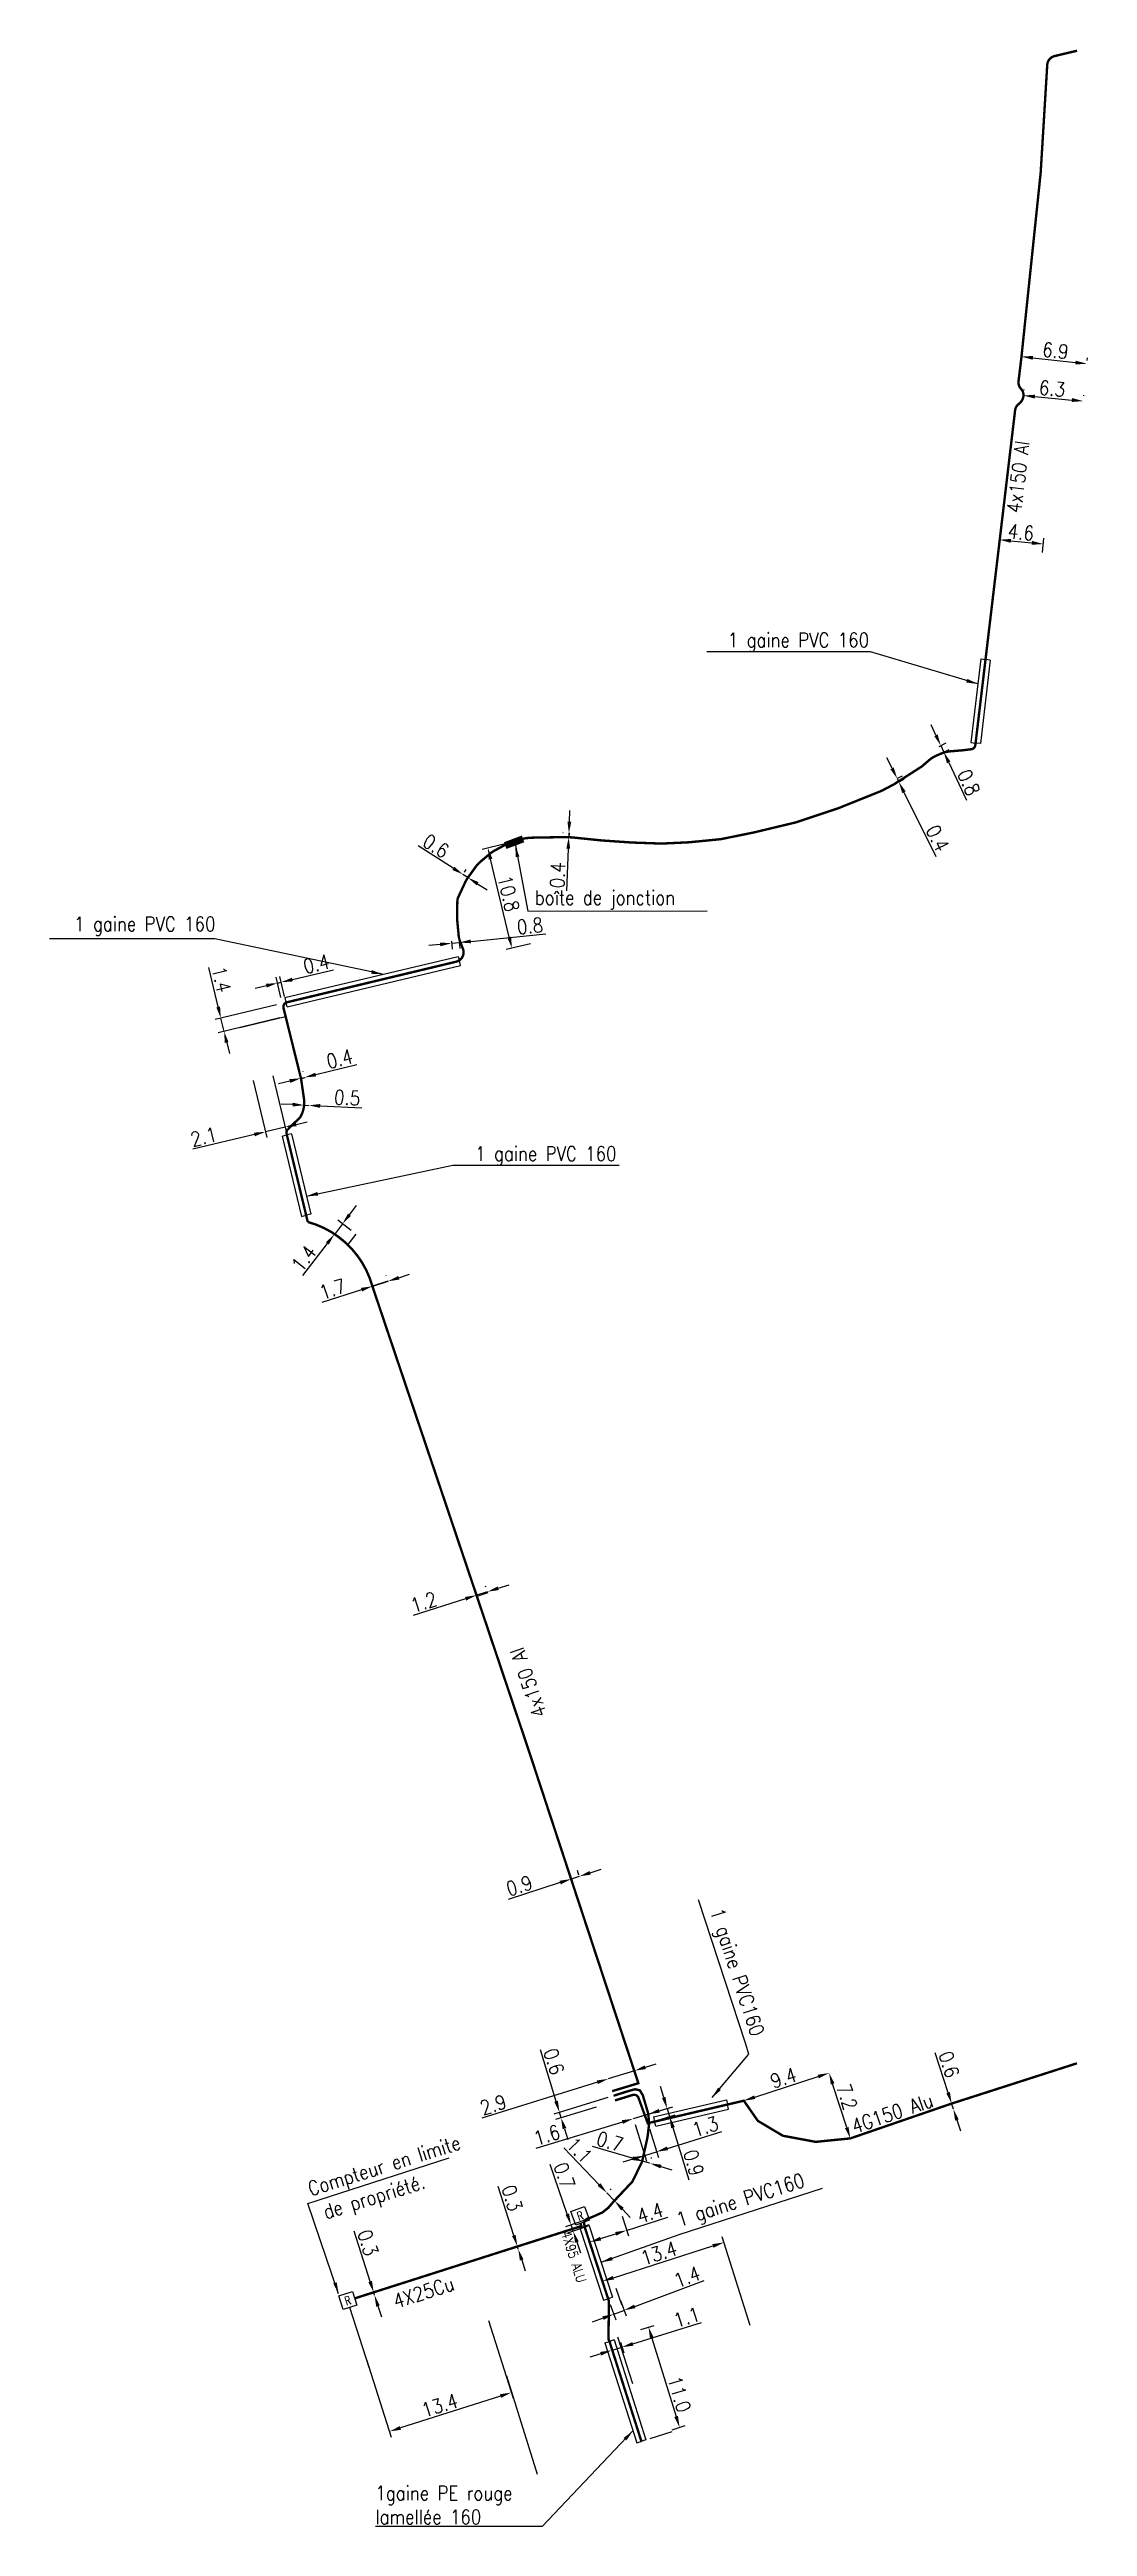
# Model space of a CAD drawing. Header units: millimetres. Extents: x 132000 to 133001, y 131224 to 132001.
# Drawn here: x 132892.3 to 133001.1, y 131329.2 to 131588.6 of the extents above; entities that cross this region are included whole.
import ezdxf
from ezdxf.enums import TextEntityAlignment as Align

# ---------------------------------------------------------------- set-up
doc = ezdxf.new("R2010")
doc.units = ezdxf.units.MM
doc.header["$PDMODE"] = 34
doc.linetypes.add('B_ST_AL', pattern=[2000, 1000, 1000])
doc.linetypes.add('B_ST_CU', pattern=[2000, 1000, 1000])
doc.layers.get('0').update_dxf_attribs({"linetype": 'CONTINUOUS'})
doc.layers.get('DEFPOINTS').update_dxf_attribs({"linetype": 'CONTINUOUS'})
for name, color, linetype in [('B_110', 1, 'CONTINUOUS'), ('B_200', 7, 'CONTINUOUS'), ('B_300', 7, 'CONTINUOUS'), ('B_400', 7, 'CONTINUOUS')]:
    doc.layers.add(name, color=color, linetype=linetype)
doc.styles.add('M_ROMANS', font='ROMANS.shx', dxfattribs={"width": 0.75})
doc.styles.get("Standard").update_dxf_attribs({"font": 'romans.shx', "width": 0.85})
doc.dimstyles.get("Standard").update_dxf_attribs({"dimtxt": 1.5, "dimasz": 1.2, "dimexe": 0.625, "dimexo": 0.625, "dimgap": 0.25, "dimtad": 1, "dimdec": 1, "dimzin": 0, "dimdsep": 46, "dimtxsty": 'Standard', "dimcen": -0.5, "dimadec": 0, "dimazin": 0, "dimtfac": 1, "dimtdec": 1, "dimtmove": 0, "dimatfit": 3, "dimfxl": 1, "dimtolj": 1, "dimtzin": 0, "dimarcsym": 0})

msp = doc.modelspace()

# ---------------------------------------------------------------- texts
at = {"layer": 'B_110', "linetype": 'Continuous', "width": 0.85}
msp.add_text('4G150 Alu', height=1.5, rotation=18.9682, dxfattribs=at).set_placement((132976.69, 131370.33))
at = {"layer": 'B_110', "width": 0.85}
for s, rotation, p in [('Compteur en limite', 17.3712, (132919.69, 131363.79)), ('de propriété.', 17.3712, (132921.28, 131361.36)), ('4X25Cu', 17.6862, (132928.62, 131352))]:
    msp.add_text(s, height=1.5, rotation=rotation, dxfattribs=at).set_placement(p)
at = {"layer": 'B_110', "char_height": 1.5, "attachment_point": 1}
for insert, width, rotation in [((132992.64, 131540.2), 9.1545, 83.2543), ((132943.04, 131413.76), 10.7657, 109.1397)]:
    msp.add_mtext('4x150 Al', dxfattribs=dict(at, insert=insert, width=width, rotation=rotation))
at = {"layer": 'B_110', "linetype": 'B_ST_AL', "insert": (132946.72, 131360.79), "char_height": 1, "width": 7.043, "attachment_point": 1, "rotation": 287.6817}
msp.add_mtext(' 4X95 ALU', dxfattribs=at)
at = {"layer": 'B_300', "insert": (132943.18, 131500.55), "char_height": 1.5, "attachment_point": 1}
msp.add_mtext('\\A1;boîte de jonction', dxfattribs=at)
at = {"layer": 'B_400', "char_height": 1.5, "attachment_point": 9}
for insert in [(132978.21, 131525.53), (132909.71, 131495.8), (132951.74, 131471.73)]:
    msp.add_mtext('1 gaine PVC 160', dxfattribs=dict(at, insert=insert))
at = {"layer": 'B_400', "linetype": 'Continuous', "insert": (132967.28, 131380.87), "char_height": 1.5, "width": 20.4024, "attachment_point": 3, "rotation": 288.121}
msp.add_mtext('\\A1;1 gaine PVC160', dxfattribs=at)
at = {"layer": 'B_400', "linetype": 'Continuous', "insert": (132958.47, 131360.08), "char_height": 1.5, "attachment_point": 7, "rotation": 17.8201}
msp.add_mtext('1 gaine PVC160', dxfattribs=at)
at = {"layer": 'B_400', "linetype": 'Continuous', "insert": (132926.47, 131331.43), "char_height": 1.5, "attachment_point": 4}
msp.add_mtext('1gaine PE rouge\\Plamellée 160', dxfattribs=at)

# ---------------------------------------------------------------- blocks, each defined once
blk = doc.blocks.new('*D2')
at = {"layer": 'B_110', "color": 0, "linetype": 'Continuous', "lineweight": -2}
for p, q in [((132952.35, 131371.54), (132943.3, 131368.79)), ((132955.08, 131372.37), (132953.5, 131371.89)), ((132956.23, 131372.72), (132957.37, 131373.07))]:
    blk.add_line(p, q, dxfattribs=at)
at = {"layer": 'B_110', "color": 0, "linetype": 'Continuous'}
for points in [[(132952.3, 131371.74), (132952.41, 131371.35), (132953.5, 131371.89)], [(132956.17, 131372.91), (132956.28, 131372.53), (132955.08, 131372.37)]]:
    blk.add_solid(points, dxfattribs=at)
at = {"layer": 'DEFPOINTS', "color": 0, "linetype": 'Continuous'}
for p in [(132953.5, 131371.89), (132955.08, 131372.37), (132955.08, 131372.37)]:
    blk.add_point(p, dxfattribs=at)
at = {"layer": 'B_110', "color": 0, "linetype": 'Continuous', "insert": (132944.44, 131370.18), "char_height": 1.5, "attachment_point": 5, "rotation": 16.9257}
blk.add_mtext('\\A1;1.6', dxfattribs=at)
blk = doc.blocks.new('*D3')
at = {"layer": 'B_110', "color": 0, "linetype": 'Continuous', "lineweight": -2}
for p, q in [((132949.9, 131365), (132946.23, 131368.86)), ((132951.52, 131363.3), (132950.73, 131364.13)), ((132951.07, 131364.46), (132951.18, 131364.56)), ((132951.86, 131363.62), (132951.98, 131363.73)), ((132952.35, 131362.43), (132953.18, 131361.56))]:
    blk.add_line(p, q, dxfattribs=at)
at = {"layer": 'B_110', "color": 0, "linetype": 'Continuous'}
for points in [[(132950.05, 131365.14), (132949.76, 131364.86), (132950.73, 131364.13)], [(132952.5, 131362.57), (132952.21, 131362.29), (132951.52, 131363.3)]]:
    blk.add_solid(points, dxfattribs=at)
at = {"layer": 'DEFPOINTS', "color": 0, "linetype": 'Continuous'}
for p in [(132950.62, 131364.03), (132951.41, 131363.19), (132951.52, 131363.3)]:
    blk.add_point(p, dxfattribs=at)
at = {"layer": 'B_110', "color": 0, "linetype": 'Continuous', "insert": (132947.86, 131368.6), "char_height": 1.5, "attachment_point": 5, "rotation": 313.5992}
blk.add_mtext('\\A1;1.1', dxfattribs=at)
blk = doc.blocks.new('*D4')
at = {"layer": 'B_110', "color": 0, "linetype": 'Continuous', "lineweight": -2}
for p, q in [((132953.42, 131367.76), (132949.22, 131368.99)), ((132955.24, 131367.22), (132954.57, 131367.42)), ((132954.72, 131367.93), (132954.75, 131368.02)), ((132955.39, 131367.74), (132955.42, 131367.82)), ((132956.39, 131366.88), (132957.54, 131366.55))]:
    blk.add_line(p, q, dxfattribs=at)
at = {"layer": 'B_110', "color": 0, "linetype": 'Continuous'}
for points in [[(132953.47, 131367.95), (132953.36, 131367.57), (132954.57, 131367.42)], [(132956.45, 131367.08), (132956.34, 131366.69), (132955.24, 131367.22)]]:
    blk.add_solid(points, dxfattribs=at)
at = {"layer": 'DEFPOINTS', "color": 0, "linetype": 'Continuous'}
for p in [(132954.54, 131367.33), (132954.57, 131367.42), (132955.22, 131367.14)]:
    blk.add_point(p, dxfattribs=at)
at = {"layer": 'B_110', "color": 0, "linetype": 'Continuous', "insert": (132951.03, 131369.5), "char_height": 1.5, "attachment_point": 5, "rotation": 343.6235}
blk.add_mtext('\\A1;0.7', dxfattribs=at)
blk = doc.blocks.new('*D5')
at = {"layer": 'B_110', "color": 0, "linetype": 'Continuous', "lineweight": -2}
for p, q in [((132946.58, 131361.91), (132944.79, 131367.11)), ((132948.53, 131361.31), (132946.38, 131360.57)), ((132948.75, 131360.64), (132946.61, 131359.91)), ((132947.2, 131360.11), (132946.97, 131360.77)), ((132947.59, 131358.98), (132947.98, 131357.84))]:
    blk.add_line(p, q, dxfattribs=at)
at = {"layer": 'B_110', "color": 0, "linetype": 'Continuous'}
for points in [[(132946.77, 131361.97), (132946.39, 131361.84), (132946.97, 131360.77)], [(132947.78, 131359.04), (132947.4, 131358.91), (132947.2, 131360.11)]]:
    blk.add_solid(points, dxfattribs=at)
at = {"layer": 'DEFPOINTS', "color": 0, "linetype": 'Continuous'}
for p in [(132946.97, 131360.77), (132949.12, 131361.51), (132949.35, 131360.85)]:
    blk.add_point(p, dxfattribs=at)
at = {"layer": 'B_110', "color": 0, "linetype": 'Continuous', "insert": (132946.26, 131365.93), "char_height": 1.5, "attachment_point": 5, "rotation": 288.9821}
blk.add_mtext('\\A1;0.7', dxfattribs=at)
blk = doc.blocks.new('*D6')
at = {"layer": 'B_110', "color": 0, "linetype": 'Continuous', "lineweight": -2}
for p, q in [((132952.14, 131352.85), (132952.74, 131351.23)), ((132953.65, 131352.24), (132960.91, 131354.93)), ((132950.33, 131351.01), (132949.2, 131350.59)), ((132951.07, 131352.45), (132951.67, 131350.84)), ((132951.45, 131351.42), (132952.52, 131351.82))]:
    blk.add_line(p, q, dxfattribs=at)
at = {"layer": 'B_110', "color": 0, "linetype": 'Continuous'}
for points in [[(132950.26, 131351.19), (132950.4, 131350.82), (132951.45, 131351.42)], [(132953.58, 131352.42), (132953.72, 131352.05), (132952.52, 131351.82)]]:
    blk.add_solid(points, dxfattribs=at)
at = {"layer": 'DEFPOINTS', "color": 0, "linetype": 'Continuous'}
for p in [(132950.86, 131353.03), (132951.93, 131353.43), (132951.45, 131351.42)]:
    blk.add_point(p, dxfattribs=at)
at = {"layer": 'B_110', "color": 0, "linetype": 'Continuous', "insert": (132959.13, 131355.33), "char_height": 1.5, "attachment_point": 5, "rotation": 20.3384}
blk.add_mtext('\\A1;1.4', dxfattribs=at)
blk = doc.blocks.new('*D7')
at = {"layer": 'B_110', "color": 0, "linetype": 'Continuous', "lineweight": -2}
for p, q in [((132953.45, 131348.31), (132960.64, 131350.54)), ((132951.06, 131348.16), (132951.41, 131347.03)), ((132951.22, 131347.63), (132952.3, 131347.96)), ((132952.14, 131348.49), (132952.49, 131347.36)), ((132950.08, 131347.27), (132948.93, 131346.92))]:
    blk.add_line(p, q, dxfattribs=at)
at = {"layer": 'B_110', "color": 0, "linetype": 'Continuous'}
for points in [[(132950.02, 131347.46), (132950.14, 131347.08), (132951.22, 131347.63)], [(132953.39, 131348.5), (132953.51, 131348.12), (132952.3, 131347.96)]]:
    blk.add_solid(points, dxfattribs=at)
at = {"layer": 'DEFPOINTS', "color": 0, "linetype": 'Continuous'}
for p in [(132950.87, 131348.75), (132951.22, 131347.63), (132951.96, 131349.09)]:
    blk.add_point(p, dxfattribs=at)
at = {"layer": 'B_110', "color": 0, "linetype": 'Continuous', "insert": (132959.09, 131351.1), "char_height": 1.5, "attachment_point": 5, "rotation": 17.1674}
blk.add_mtext('\\A1;1.1 ', dxfattribs=at)
blk = doc.blocks.new('*D8')
at = {"layer": 'B_110', "color": 0, "linetype": 'Continuous', "lineweight": -2}
for p, q in [((132954.3, 131349.82), (132955.69, 131350.25)), ((132955.45, 131348.92), (132957.99, 131340.71)), ((132957.56, 131339.32), (132958.94, 131339.75))]:
    blk.add_line(p, q, dxfattribs=at)
at = {"layer": 'B_110', "color": 0, "linetype": 'Continuous'}
for points in [[(132955.64, 131348.98), (132955.25, 131348.86), (132955.09, 131350.07)], [(132958.18, 131340.77), (132957.8, 131340.65), (132958.35, 131339.56)]]:
    blk.add_solid(points, dxfattribs=at)
at = {"layer": 'DEFPOINTS', "color": 0, "linetype": 'Continuous'}
for p in [(132953.71, 131349.64), (132956.96, 131339.13), (132958.35, 131339.56)]:
    blk.add_point(p, dxfattribs=at)
at = {"layer": 'B_110', "color": 0, "linetype": 'Continuous', "insert": (132958.31, 131343.04), "char_height": 1.5, "attachment_point": 5, "rotation": 287.2133}
blk.add_mtext('\\A1;11.0', dxfattribs=at)
blk = doc.blocks.new('*D9')
at = {"layer": 'B_110', "color": 0, "linetype": 'Continuous', "lineweight": -2}
for p, q in [((132935.92, 131426.36), (132930.42, 131424.59)), ((132936.91, 131427.19), (132936.87, 131427.32)), ((132938.21, 131427.09), (132937.06, 131426.73)), ((132938.06, 131427.56), (132938.02, 131427.69)), ((132939.35, 131427.46), (132940.49, 131427.83))]:
    blk.add_line(p, q, dxfattribs=at)
at = {"layer": 'B_110', "color": 0, "linetype": 'Continuous'}
for points in [[(132935.86, 131426.55), (132935.98, 131426.17), (132937.06, 131426.73)], [(132939.29, 131427.65), (132939.41, 131427.27), (132938.21, 131427.09)]]:
    blk.add_solid(points, dxfattribs=at)
at = {"layer": 'DEFPOINTS', "color": 0, "linetype": 'Continuous'}
for p in [(132937.11, 131426.6), (132938.21, 131427.09), (132938.25, 131426.97)]:
    blk.add_point(p, dxfattribs=at)
at = {"layer": 'B_110', "color": 0, "linetype": 'Continuous', "insert": (132931.53, 131426), "char_height": 1.5, "attachment_point": 5, "rotation": 17.7835}
blk.add_mtext('\\A1;1.2', dxfattribs=at)
blk = doc.blocks.new('*D10')
at = {"layer": 'B_110', "color": 0, "linetype": 'Continuous', "lineweight": -2}
for p, q in [((132925.97, 131459.67), (132925.97, 131459.69)), ((132927.78, 131459.61), (132926.16, 131459.09)), ((132927.59, 131460.19), (132927.59, 131460.21)), ((132928.92, 131459.98), (132930.06, 131460.35)), ((132925.02, 131458.73), (132920.85, 131457.39))]:
    blk.add_line(p, q, dxfattribs=at)
at = {"layer": 'B_110', "color": 0, "linetype": 'Continuous'}
for points in [[(132924.95, 131458.92), (132925.08, 131458.54), (132926.16, 131459.09)], [(132928.86, 131460.17), (132928.98, 131459.79), (132927.78, 131459.61)]]:
    blk.add_solid(points, dxfattribs=at)
at = {"layer": 'DEFPOINTS', "color": 0, "linetype": 'Continuous'}
for p in [(132926.16, 131459.08), (132927.78, 131459.61), (132927.78, 131459.6)]:
    blk.add_point(p, dxfattribs=at)
at = {"layer": 'B_110', "color": 0, "linetype": 'Continuous', "insert": (132921.97, 131458.8), "char_height": 1.5, "attachment_point": 5, "rotation": 17.7835}
blk.add_mtext('\\A1;1.7', dxfattribs=at)
blk = doc.blocks.new('*D11')
at = {"layer": 'B_110', "color": 0, "linetype": 'Continuous', "lineweight": -2}
for p, q in [((132923.75, 131466.59), (132924.49, 131467.54)), ((132923.07, 131463.83), (132921.67, 131464.91)), ((132923.02, 131465.64), (132922.17, 131464.53)), ((132923.93, 131464.94), (132922.53, 131466.02)), ((132921.43, 131463.58), (132918.84, 131460.21))]:
    blk.add_line(p, q, dxfattribs=at)
at = {"layer": 'B_110', "color": 0, "linetype": 'Continuous'}
for points in [[(132921.28, 131463.7), (132921.59, 131463.46), (132922.17, 131464.53)], [(132923.6, 131466.71), (132923.91, 131466.46), (132923.02, 131465.64)]]:
    blk.add_solid(points, dxfattribs=at)
at = {"layer": 'DEFPOINTS', "color": 0, "linetype": 'Continuous'}
for p in [(132923.02, 131465.64), (132924.42, 131464.56), (132923.57, 131463.45)]:
    blk.add_point(p, dxfattribs=at)
at = {"layer": 'B_110', "color": 0, "linetype": 'Continuous', "insert": (132918.98, 131462.03), "char_height": 1.5, "attachment_point": 5, "rotation": 52.3588}
blk.add_mtext('\\A1;1.4', dxfattribs=at)
blk = doc.blocks.new('B_300_03')
at = {"color": 0, "linetype": 'Continuous'}
blk.add_solid([(-1, 0.75), (-1, 0), (1, 0.75), (1, 0)], dxfattribs=at)
at = {"color": 0, "linetype": 'Continuous', "style": 'M_ROMANS', "width": 0.75, "flags": 3}
for tag, p in [('DEF_LEG', (0, -4.25)), ('DEF_COUP', (0, -6.75)), ('DEF_TYPE', (0, -9.25))]:
    blk.add_attdef(tag, text='', height=1.2, dxfattribs=at).set_placement(p, align=Align.MIDDLE)
blk = doc.blocks.new('*D12')
at = {"layer": 'B_110', "color": 0, "linetype": 'Continuous', "lineweight": -2}
for p, q in [((132980.61, 131513.35), (132980.08, 131514.43)), ((132981.15, 131512.28), (132981.32, 131511.92)), ((132981.18, 131512.3), (132981.71, 131512.56)), ((132981.36, 131511.94), (132981.88, 131512.2)), ((132981.86, 131510.84), (132985.2, 131504.12))]:
    blk.add_line(p, q, dxfattribs=at)
at = {"layer": 'B_110', "color": 0, "linetype": 'Continuous'}
for points in [[(132980.79, 131513.44), (132980.43, 131513.26), (132981.15, 131512.28)], [(132982.04, 131510.93), (132981.68, 131510.76), (132981.32, 131511.92)]]:
    blk.add_solid(points, dxfattribs=at)
at = {"layer": 'DEFPOINTS', "color": 0, "linetype": 'Continuous'}
for p in [(132980.62, 131512.02), (132980.8, 131511.66), (132981.15, 131512.28)]:
    blk.add_point(p, dxfattribs=at)
at = {"layer": 'B_110', "color": 0, "linetype": 'Continuous', "insert": (132985.37, 131506.02), "char_height": 1.5, "attachment_point": 5, "rotation": 296.4335}
blk.add_mtext('\\A1;0.4', dxfattribs=at)
blk = doc.blocks.new('*D13')
at = {"layer": 'B_110', "color": 0, "linetype": 'Continuous', "lineweight": -2}
for p, q in [((132946.8, 131507.75), (132946.85, 131508.94)), ((132946.12, 131506.15), (132946.11, 131506.15)), ((132946.14, 131506.57), (132946.13, 131506.57)), ((132946.75, 131506.55), (132946.73, 131506.12)), ((132946.68, 131504.92), (132946.5, 131500.5))]:
    blk.add_line(p, q, dxfattribs=at)
at = {"layer": 'B_110', "color": 0, "linetype": 'Continuous'}
for points in [[(132946.48, 131504.93), (132946.88, 131504.92), (132946.73, 131506.12)], [(132946.6, 131507.75), (132947, 131507.74), (132946.75, 131506.55)]]:
    blk.add_solid(points, dxfattribs=at)
at = {"layer": 'DEFPOINTS', "color": 0, "linetype": 'Continuous'}
for p in [(132946.75, 131506.55), (132946.75, 131506.12), (132946.76, 131506.55)]:
    blk.add_point(p, dxfattribs=at)
at = {"layer": 'B_110', "color": 0, "linetype": 'Continuous', "insert": (132945.57, 131502.15), "char_height": 1.5, "attachment_point": 5, "rotation": 87.6613}
blk.add_mtext('\\A1;0.4', dxfattribs=at)
blk = doc.blocks.new('*D14')
at = {"layer": 'B_110', "color": 0, "linetype": 'Continuous', "lineweight": -2}
for p, q in [((132985.21, 131516.82), (132984.7, 131517.9)), ((132985.54, 131515.64), (132986.29, 131516)), ((132985.72, 131515.73), (132986.04, 131515.04)), ((132985.86, 131514.96), (132986.61, 131515.31)), ((132986.55, 131513.96), (132988.42, 131510))]:
    blk.add_line(p, q, dxfattribs=at)
at = {"layer": 'B_110', "color": 0, "linetype": 'Continuous'}
for points in [[(132985.39, 131516.9), (132985.03, 131516.73), (132985.72, 131515.73)], [(132986.74, 131514.04), (132986.37, 131513.87), (132986.04, 131515.04)]]:
    blk.add_solid(points, dxfattribs=at)
at = {"layer": 'DEFPOINTS', "color": 0, "linetype": 'Continuous'}
for p in [(132984.97, 131515.38), (132985.3, 131514.69), (132985.72, 131515.73)]:
    blk.add_point(p, dxfattribs=at)
at = {"layer": 'B_110', "color": 0, "linetype": 'Continuous', "insert": (132988.65, 131511.86), "char_height": 1.5, "attachment_point": 5, "rotation": 295.214}
blk.add_mtext('\\A1;0.8', dxfattribs=at)
blk = doc.blocks.new('*D15')
at = {"layer": 'B_110', "color": 0, "linetype": 'Continuous', "lineweight": -2}
for p, q in [((132994.21, 131556.79), (132994.25, 131557.09)), ((132995.37, 131556.34), (132999.84, 131555.85)), ((133001.06, 131556.05), (133001.1, 131556.35))]:
    blk.add_line(p, q, dxfattribs=at)
at = {"layer": 'B_110', "color": 0, "linetype": 'Continuous'}
for points in [[(132995.39, 131556.54), (132995.35, 131556.14), (132994.18, 131556.47)], [(132999.86, 131556.05), (132999.81, 131555.65), (133001.03, 131555.72)]]:
    blk.add_solid(points, dxfattribs=at)
at = {"layer": 'DEFPOINTS', "color": 0, "linetype": 'Continuous'}
for p in [(132994.15, 131556.17), (133001, 131555.43), (133001.03, 131555.72)]:
    blk.add_point(p, dxfattribs=at)
at = {"layer": 'B_110', "color": 0, "linetype": 'Continuous', "insert": (132997.74, 131557.09), "char_height": 1.5, "attachment_point": 5, "rotation": 353.8255}
blk.add_mtext('\\A1;6.9', dxfattribs=at)
blk = doc.blocks.new('*D16')
at = {"layer": 'B_110', "color": 0, "linetype": 'Continuous', "lineweight": -2}
for p, q in [((132994.45, 131552.94), (132994.45, 131553.02)), ((133000.71, 131552.36), (133000.72, 131552.43)), ((132995.59, 131552.28), (132999.47, 131551.92))]:
    blk.add_line(p, q, dxfattribs=at)
at = {"layer": 'B_110', "color": 0, "linetype": 'Continuous'}
for points in [[(132995.61, 131552.48), (132995.57, 131552.08), (132994.39, 131552.39)], [(132999.49, 131552.12), (132999.45, 131551.72), (133000.66, 131551.81)]]:
    blk.add_solid(points, dxfattribs=at)
at = {"layer": 'DEFPOINTS', "color": 0, "linetype": 'Continuous'}
for p in [(132994.39, 131552.32), (133000.66, 131551.81), (133000.66, 131551.73)]:
    blk.add_point(p, dxfattribs=at)
at = {"layer": 'B_110', "color": 0, "linetype": 'Continuous', "insert": (132997.39, 131553.12), "char_height": 1.5, "attachment_point": 5, "rotation": 354.6639}
blk.add_mtext('\\A1;6.3', dxfattribs=at)
blk = doc.blocks.new('*D17')
at = {"layer": 'B_110', "color": 0, "linetype": 'Continuous', "lineweight": -2}
for p, q in [((132991.78, 131536.4), (132991.93, 131537.91)), ((132993.06, 131537.17), (132995.27, 131536.96)), ((132996.38, 131535.95), (132996.53, 131537.46))]:
    blk.add_line(p, q, dxfattribs=at)
at = {"layer": 'B_110', "color": 0, "linetype": 'Continuous'}
for points in [[(132993.08, 131537.37), (132993.04, 131536.97), (132991.87, 131537.29)], [(132995.29, 131537.16), (132995.25, 131536.76), (132996.47, 131536.84)]]:
    blk.add_solid(points, dxfattribs=at)
at = {"layer": 'DEFPOINTS', "color": 0, "linetype": 'Continuous'}
for p in [(132996.47, 131536.84), (132991.72, 131535.78), (132996.32, 131535.33)]:
    blk.add_point(p, dxfattribs=at)
at = {"layer": 'B_110', "color": 0, "linetype": 'Continuous', "insert": (132994.12, 131538.07), "char_height": 1.5, "attachment_point": 5, "rotation": 354.4911}
blk.add_mtext('\\A1;4.6', dxfattribs=at)
blk = doc.blocks.new('*D18')
at = {"layer": 'B_110', "color": 0, "linetype": 'Continuous', "lineweight": -2}
for p, q in [((132934.63, 131502.87), (132930.94, 131505.21)), ((132936.16, 131501.9), (132935.65, 131502.23)), ((132935.8, 131502.46), (132935.98, 131502.75)), ((132936.32, 131502.14), (132936.5, 131502.43)), ((132937.18, 131501.25), (132938.19, 131500.61))]:
    blk.add_line(p, q, dxfattribs=at)
at = {"layer": 'B_110', "color": 0, "linetype": 'Continuous'}
for points in [[(132934.74, 131503.04), (132934.53, 131502.7), (132935.65, 131502.23)], [(132937.28, 131501.42), (132937.07, 131501.09), (132936.16, 131501.9)]]:
    blk.add_solid(points, dxfattribs=at)
at = {"layer": 'DEFPOINTS', "color": 0, "linetype": 'Continuous'}
for p in [(132935.46, 131501.94), (132935.98, 131501.61), (132936.16, 131501.9)]:
    blk.add_point(p, dxfattribs=at)
at = {"layer": 'B_110', "color": 0, "linetype": 'Continuous', "insert": (132932.82, 131505.21), "char_height": 1.5, "attachment_point": 5, "rotation": 327.5842}
blk.add_mtext('\\A1;0.6', dxfattribs=at)
blk = doc.blocks.new('*D19')
at = {"layer": 'B_110', "color": 0, "linetype": 'Continuous', "lineweight": -2}
for p, q in [((132936.47, 131495.22), (132944.34, 131495.99)), ((132933.25, 131494.9), (132932.06, 131494.78)), ((132934.43, 131495.23), (132934.51, 131494.4)), ((132934.45, 131495.02), (132935.27, 131495.1)), ((132935.25, 131495.31), (132935.33, 131494.48))]:
    blk.add_line(p, q, dxfattribs=at)
at = {"layer": 'B_110', "color": 0, "linetype": 'Continuous'}
for points in [[(132936.45, 131495.41), (132936.48, 131495.02), (132935.27, 131495.1)], [(132933.23, 131495.1), (132933.27, 131494.7), (132934.45, 131495.02)]]:
    blk.add_solid(points, dxfattribs=at)
at = {"layer": 'DEFPOINTS', "color": 0, "linetype": 'Continuous'}
for p in [(132934.36, 131495.85), (132935.19, 131495.93), (132935.27, 131495.1)]:
    blk.add_point(p, dxfattribs=at)
at = {"layer": 'B_110', "color": 0, "linetype": 'Continuous', "insert": (132942.67, 131496.83), "char_height": 1.5, "attachment_point": 5, "rotation": 5.6144}
blk.add_mtext('\\A1;0.8', dxfattribs=at)
blk = doc.blocks.new('*D20')
at = {"layer": 'B_110', "color": 0, "linetype": 'Continuous', "lineweight": -2}
for p, q in [((132917.8, 131478.12), (132916.6, 131478.18)), ((132918.97, 131477.44), (132918.97, 131477.44)), ((132919, 131478.06), (132919.48, 131478.04)), ((132919.45, 131477.42), (132919.45, 131477.42)), ((132920.68, 131477.98), (132925.05, 131477.77))]:
    blk.add_line(p, q, dxfattribs=at)
at = {"layer": 'B_110', "color": 0, "linetype": 'Continuous'}
for points in [[(132917.81, 131478.32), (132917.79, 131477.92), (132919, 131478.06)], [(132920.69, 131478.18), (132920.67, 131477.78), (132919.48, 131478.04)]]:
    blk.add_solid(points, dxfattribs=at)
at = {"layer": 'DEFPOINTS', "color": 0, "linetype": 'Continuous'}
for p in [(132919, 131478.06), (132919.48, 131478.04), (132919.48, 131478.04)]:
    blk.add_point(p, dxfattribs=at)
at = {"layer": 'B_110', "color": 0, "linetype": 'Continuous', "insert": (132923.51, 131478.84), "char_height": 1.5, "attachment_point": 5, "rotation": 357.1816}
blk.add_mtext('\\A1;0.5', dxfattribs=at)
blk = doc.blocks.new('*D21')
at = {"layer": 'B_110', "color": 0, "linetype": 'Continuous', "lineweight": -2}
for p, q in [((132917.5, 131480.59), (132916.33, 131480.3)), ((132918.52, 131481.44), (132918.51, 131481.48)), ((132918.66, 131480.88), (132919.05, 131480.97)), ((132918.91, 131481.54), (132918.9, 131481.58)), ((132920.22, 131481.26), (132924.52, 131482.33))]:
    blk.add_line(p, q, dxfattribs=at)
at = {"layer": 'B_110', "color": 0, "linetype": 'Continuous'}
for points in [[(132917.45, 131480.78), (132917.55, 131480.39), (132918.66, 131480.88)], [(132920.17, 131481.46), (132920.27, 131481.07), (132919.05, 131480.97)]]:
    blk.add_solid(points, dxfattribs=at)
at = {"layer": 'DEFPOINTS', "color": 0, "linetype": 'Continuous'}
for p in [(132918.68, 131480.83), (132919.05, 131480.97), (132919.06, 131480.93)]:
    blk.add_point(p, dxfattribs=at)
at = {"layer": 'B_110', "color": 0, "linetype": 'Continuous', "insert": (132922.71, 131482.91), "char_height": 1.5, "attachment_point": 5, "rotation": 13.9271}
blk.add_mtext('\\A1;0.4', dxfattribs=at)
blk = doc.blocks.new('*D22')
at = {"layer": 'B_110', "color": 0, "linetype": 'Continuous', "lineweight": -2}
for p, q in [((132940.22, 131505.47), (132937.65, 131504.85)), ((132940.5, 131495.66), (132938.54, 131503.83)), ((132942.74, 131494.96), (132940.17, 131494.35))]:
    blk.add_line(p, q, dxfattribs=at)
at = {"layer": 'B_110', "color": 0, "linetype": 'Continuous'}
for points in [[(132938.73, 131503.88), (132938.34, 131503.78), (132938.26, 131505)], [(132940.69, 131495.71), (132940.3, 131495.61), (132940.78, 131494.49)]]:
    blk.add_solid(points, dxfattribs=at)
at = {"layer": 'DEFPOINTS', "color": 0, "linetype": 'Continuous'}
for p in [(132938.26, 131505), (132940.83, 131505.61), (132943.35, 131495.11)]:
    blk.add_point(p, dxfattribs=at)
at = {"layer": 'B_110', "color": 0, "linetype": 'Continuous', "insert": (132940.43, 131500.23), "char_height": 1.5, "attachment_point": 5, "rotation": 283.485}
blk.add_mtext('\\A1;10.8', dxfattribs=at)
blk = doc.blocks.new('*D23')
at = {"layer": 'B_110', "color": 0, "linetype": 'Continuous', "lineweight": -2}
for p, q in [((132946.93, 131397.13), (132946.78, 131397.6)), ((132947.84, 131397.28), (132946.98, 131397)), ((132947.8, 131397.41), (132947.65, 131397.88)), ((132948.98, 131397.65), (132950.13, 131398.02)), ((132945.83, 131396.63), (132940.38, 131394.87))]:
    blk.add_line(p, q, dxfattribs=at)
at = {"layer": 'B_110', "color": 0, "linetype": 'Continuous'}
for points in [[(132945.77, 131396.82), (132945.9, 131396.44), (132946.98, 131397)], [(132948.92, 131397.84), (132949.05, 131397.46), (132947.84, 131397.28)]]:
    blk.add_solid(points, dxfattribs=at)
at = {"layer": 'DEFPOINTS', "color": 0, "linetype": 'Continuous'}
for p in [(132947.84, 131397.28), (132947.99, 131396.82), (132947.13, 131396.54)]:
    blk.add_point(p, dxfattribs=at)
at = {"layer": 'B_110', "color": 0, "linetype": 'Continuous', "insert": (132941.55, 131396.3), "char_height": 1.5, "attachment_point": 5, "rotation": 17.9136}
blk.add_mtext('\\A1;0.9', dxfattribs=at)
blk = doc.blocks.new('*D24')
at = {"layer": 'B_110', "color": 0, "linetype": 'Continuous', "lineweight": -2}
for p, q in [((132909.99, 131488.35), (132909, 131492.48)), ((132916.12, 131488.58), (132909.67, 131487.03)), ((132916.45, 131487.2), (132910, 131485.65)), ((132910.61, 131485.79), (132910.27, 131487.18)), ((132910.89, 131484.63), (132911.17, 131483.46))]:
    blk.add_line(p, q, dxfattribs=at)
at = {"layer": 'B_110', "color": 0, "linetype": 'Continuous'}
for points in [[(132910.19, 131488.39), (132909.8, 131488.3), (132910.27, 131487.18)], [(132911.08, 131484.67), (132910.69, 131484.58), (132910.61, 131485.79)]]:
    blk.add_solid(points, dxfattribs=at)
at = {"layer": 'DEFPOINTS', "color": 0, "linetype": 'Continuous'}
for p in [(132916.73, 131488.73), (132910.27, 131487.18), (132917.06, 131487.34)]:
    blk.add_point(p, dxfattribs=at)
at = {"layer": 'B_110', "color": 0, "linetype": 'Continuous', "insert": (132910.33, 131491.23), "char_height": 1.5, "attachment_point": 5, "rotation": 283.485}
blk.add_mtext('\\A1;1.4', dxfattribs=at)
blk = doc.blocks.new('*D25')
at = {"layer": 'B_110', "color": 0, "linetype": 'Continuous', "lineweight": -2}
for p, q in [((132915.05, 131490.57), (132913.88, 131490.29)), ((132916.57, 131489.33), (132916.07, 131491.46)), ((132916.21, 131490.85), (132916.6, 131490.94)), ((132916.96, 131489.43), (132916.46, 131491.55)), ((132917.77, 131491.22), (132922.08, 131492.24))]:
    blk.add_line(p, q, dxfattribs=at)
at = {"layer": 'B_110', "color": 0, "linetype": 'Continuous'}
for points in [[(132915, 131490.77), (132915.09, 131490.38), (132916.21, 131490.85)], [(132917.72, 131491.41), (132917.82, 131491.02), (132916.6, 131490.94)]]:
    blk.add_solid(points, dxfattribs=at)
at = {"layer": 'DEFPOINTS', "color": 0, "linetype": 'Continuous'}
for p in [(132916.6, 131490.94), (132916.72, 131488.72), (132917.11, 131488.82)]:
    blk.add_point(p, dxfattribs=at)
at = {"layer": 'B_110', "color": 0, "linetype": 'Continuous', "insert": (132920.28, 131492.84), "char_height": 1.5, "attachment_point": 5, "rotation": 13.3713}
blk.add_mtext('\\A1;0.4', dxfattribs=at)
blk = doc.blocks.new('*D26')
at = {"layer": 'B_110', "color": 0, "linetype": 'Continuous', "lineweight": -2}
for p, q in [((132913.67, 131480.65), (132915.1, 131474.66)), ((132915.71, 131481.14), (132917.15, 131475.15)), ((132913.79, 131474.99), (132907.34, 131473.44)), ((132917, 131475.76), (132914.96, 131475.27)), ((132918.17, 131476.04), (132919.33, 131476.32))]:
    blk.add_line(p, q, dxfattribs=at)
at = {"layer": 'B_110', "color": 0, "linetype": 'Continuous'}
for points in [[(132913.74, 131475.18), (132913.84, 131474.8), (132914.96, 131475.27)], [(132918.12, 131476.23), (132918.21, 131475.85), (132917, 131475.76)]]:
    blk.add_solid(points, dxfattribs=at)
at = {"layer": 'DEFPOINTS', "color": 0, "linetype": 'Continuous'}
for p in [(132913.52, 131481.25), (132915.57, 131481.74), (132917, 131475.76)]:
    blk.add_point(p, dxfattribs=at)
at = {"layer": 'B_110', "color": 0, "linetype": 'Continuous', "insert": (132908.47, 131474.74), "char_height": 1.5, "attachment_point": 5, "rotation": 13.485}
blk.add_mtext('\\A1;2.1', dxfattribs=at)
blk = doc.blocks.new('*D28')
at = {"layer": 'B_110', "color": 0, "lineweight": -2}
for p, q in [((132938.31, 131350.74), (132940.9, 131342.61)), ((132925.54, 131346.67), (132928.13, 131338.54)), ((132939.57, 131342.84), (132929.09, 131339.5))]:
    blk.add_line(p, q, dxfattribs=at)
at = {"layer": 'B_110', "color": 0}
for points in [[(132939.51, 131343.03), (132939.63, 131342.65), (132940.71, 131343.21)], [(132929.03, 131339.69), (132929.15, 131339.31), (132927.94, 131339.14)]]:
    blk.add_solid(points, dxfattribs=at)
at = {"layer": 'DEFPOINTS', "color": 0}
for p in [(132938.12, 131351.33), (132925.35, 131347.26), (132927.94, 131339.14)]:
    blk.add_point(p, dxfattribs=at)
at = {"layer": 'B_110', "color": 0, "insert": (132933.21, 131341.87), "char_height": 1.5, "attachment_point": 5, "rotation": 17.6817}
blk.add_mtext('\\A1;13.4', dxfattribs=at)
blk = doc.blocks.new('*D29')
at = {"layer": 'B_110', "color": 0, "lineweight": -2}
for p, q in [((132925.92, 131354.85), (132924.25, 131360.1)), ((132925.69, 131353.52), (132925.69, 131353.51)), ((132925.78, 131353.23), (132925.78, 131353.23)), ((132926.38, 131353.42), (132926.29, 131353.7)), ((132926.74, 131352.28), (132927.11, 131351.13))]:
    blk.add_line(p, q, dxfattribs=at)
at = {"layer": 'B_110', "color": 0}
for points in [[(132926.11, 131354.91), (132925.73, 131354.79), (132926.29, 131353.7)], [(132926.93, 131352.34), (132926.55, 131352.21), (132926.38, 131353.42)]]:
    blk.add_solid(points, dxfattribs=at)
at = {"layer": 'DEFPOINTS', "color": 0}
for p in [(132926.29, 131353.71), (132926.29, 131353.7), (132926.38, 131353.42)]:
    blk.add_point(p, dxfattribs=at)
at = {"layer": 'B_110', "color": 0, "insert": (132925.68, 131358.89), "char_height": 1.5, "attachment_point": 5, "rotation": 287.6862}
blk.add_mtext('\\A1;0.3', dxfattribs=at)
blk = doc.blocks.new('*D30')
at = {"layer": 'B_110', "color": 0, "lineweight": -2}
for p, q in [((132940.98, 131359.67), (132939.35, 131364.78)), ((132941.44, 131358.24), (132941.35, 131358.53)), ((132941.94, 131358.72), (132941.94, 131358.72)), ((132942.03, 131358.43), (132942.03, 131358.43)), ((132941.8, 131357.1), (132942.17, 131355.95))]:
    blk.add_line(p, q, dxfattribs=at)
at = {"layer": 'B_110', "color": 0}
for points in [[(132941.17, 131359.73), (132940.79, 131359.61), (132941.35, 131358.53)], [(132941.99, 131357.16), (132941.61, 131357.04), (132941.44, 131358.24)]]:
    blk.add_solid(points, dxfattribs=at)
at = {"layer": 'DEFPOINTS', "color": 0}
for p in [(132941.35, 131358.53), (132941.35, 131358.53), (132941.44, 131358.24)]:
    blk.add_point(p, dxfattribs=at)
at = {"layer": 'B_110', "color": 0, "insert": (132940.79, 131363.57), "char_height": 1.5, "attachment_point": 5, "rotation": 287.6862}
blk.add_mtext('\\A1;0.3', dxfattribs=at)
blk = doc.blocks.new('B_200_01')
at = {"color": 0, "linetype": 'Continuous', "flags": 128}
blk.add_lwpolyline([(-0.75, -0.75), (-0.75, 0.75), (0.75, 0.75), (0.75, -0.75)], close=True, dxfattribs=at)
at = {"color": 0, "linetype": 'Continuous', "style": 'M_ROMANS', "width": 0.75}
blk.add_text('R', height=0.9, dxfattribs=at).set_placement((0, 0), align=Align.MIDDLE)
at = {"color": 0, "linetype": 'Continuous', "style": 'M_ROMANS', "width": 0.75, "flags": 3}
for tag, p in [('DEF_LEG', (0, -5)), ('DEF_COUP', (0, -7.5)), ('DEF_TYPE', (0, -10))]:
    blk.add_attdef(tag, text='', height=1.2, dxfattribs=at).set_placement(p, align=Align.MIDDLE)
blk = doc.blocks.new('*D62')
at = {"layer": 'B_110', "color": 0, "linetype": 'Continuous', "lineweight": -2}
blk.add_line((132966.22, 131374.15), (132972.88, 131376.31), dxfattribs=at)
at = {"layer": 'B_110', "color": 0, "linetype": 'Continuous'}
for points in [[(132972.82, 131376.5), (132972.94, 131376.12), (132974.02, 131376.68)], [(132966.16, 131374.34), (132966.28, 131373.96), (132965.08, 131373.78)]]:
    blk.add_solid(points, dxfattribs=at)
at = {"layer": 'DEFPOINTS', "color": 0, "linetype": 'Continuous'}
for p in [(132974.02, 131376.68), (132974.02, 131376.68), (132965.08, 131373.78)]:
    blk.add_point(p, dxfattribs=at)
at = {"layer": 'B_110', "color": 0, "linetype": 'Continuous', "insert": (132969.24, 131376.18), "char_height": 1.5, "attachment_point": 5, "rotation": 17.9345}
blk.add_mtext('\\A1;9.4', dxfattribs=at)
blk = doc.blocks.new('*D63')
at = {"layer": 'B_110', "color": 0, "linetype": 'Continuous', "lineweight": -2}
for p, q in [((132974.62, 131376.87), (132974.62, 131376.87)), ((132975.87, 131370.97), (132974.39, 131375.54)), ((132976.83, 131370.02), (132976.83, 131370.02))]:
    blk.add_line(p, q, dxfattribs=at)
at = {"layer": 'B_110', "color": 0, "linetype": 'Continuous'}
for points in [[(132974.58, 131375.6), (132974.2, 131375.47), (132974.02, 131376.68)], [(132976.06, 131371.03), (132975.68, 131370.91), (132976.24, 131369.83)]]:
    blk.add_solid(points, dxfattribs=at)
at = {"layer": 'DEFPOINTS', "color": 0, "linetype": 'Continuous'}
for p in [(132974.02, 131376.68), (132974.02, 131376.68), (132976.24, 131369.83)]:
    blk.add_point(p, dxfattribs=at)
at = {"layer": 'B_110', "color": 0, "linetype": 'Continuous', "insert": (132975.88, 131374.19), "char_height": 1.5, "attachment_point": 5, "rotation": 287.9078}
blk.add_mtext('\\A1;7.2', dxfattribs=at)
blk = doc.blocks.new('*D64')
at = {"layer": 'B_110', "color": 0, "linetype": 'Continuous', "lineweight": -2}
for p, q in [((132986.49, 131374.62), (132985.15, 131378.78)), ((132987.04, 131372.91), (132986.86, 131373.48)), ((132987.41, 131371.76), (132987.78, 131370.62))]:
    blk.add_line(p, q, dxfattribs=at)
at = {"layer": 'B_110', "color": 0, "linetype": 'Continuous'}
for points in [[(132986.68, 131374.68), (132986.3, 131374.56), (132986.86, 131373.48)], [(132987.6, 131371.82), (132987.22, 131371.7), (132987.04, 131372.91)]]:
    blk.add_solid(points, dxfattribs=at)
at = {"layer": 'DEFPOINTS', "color": 0, "linetype": 'Continuous'}
for p in [(132986.86, 131373.48), (132987.04, 131372.91), (132987.04, 131372.91)]:
    blk.add_point(p, dxfattribs=at)
at = {"layer": 'B_110', "color": 0, "linetype": 'Continuous', "insert": (132986.59, 131377.58), "char_height": 1.5, "attachment_point": 5, "rotation": 287.8126}
blk.add_mtext('\\A1;0.6', dxfattribs=at)
blk = doc.blocks.new('*D65')
at = {"layer": 'B_110', "color": 0, "linetype": 'Continuous', "lineweight": -2}
for p, q in [((132953.69, 131371.3), (132954.89, 131367.45)), ((132955.2, 131370.82), (132956.13, 131367.84)), ((132954.7, 131368.04), (132955.94, 131368.43)), ((132957.09, 131368.79), (132962.77, 131370.56)), ((132953.56, 131367.69), (132952.41, 131367.33))]:
    blk.add_line(p, q, dxfattribs=at)
at = {"layer": 'B_110', "color": 0, "linetype": 'Continuous'}
for points in [[(132957.03, 131368.98), (132957.15, 131368.6), (132955.94, 131368.43)], [(132953.5, 131367.88), (132953.62, 131367.5), (132954.7, 131368.04)]]:
    blk.add_solid(points, dxfattribs=at)
at = {"layer": 'DEFPOINTS', "color": 0, "linetype": 'Continuous'}
for p in [(132953.5, 131371.89), (132955.01, 131371.42), (132954.7, 131368.04)]:
    blk.add_point(p, dxfattribs=at)
at = {"layer": 'B_110', "color": 0, "linetype": 'Continuous', "insert": (132961.04, 131371.07), "char_height": 1.5, "attachment_point": 5, "rotation": 17.3292}
blk.add_mtext('\\A1;1.3', dxfattribs=at)
blk = doc.blocks.new('*D66')
at = {"layer": 'B_110', "color": 0, "linetype": 'Continuous', "lineweight": -2}
for p, q in [((132956.69, 131374.12), (132956.34, 131375.27)), ((132954.1, 131372.08), (132957.64, 131373.15)), ((132955.61, 131371.59), (132957.9, 131372.29)), ((132957.04, 131372.97), (132957.3, 131372.11)), ((132957.65, 131370.96), (132959.32, 131365.49))]:
    blk.add_line(p, q, dxfattribs=at)
at = {"layer": 'B_110', "color": 0, "linetype": 'Continuous'}
for points in [[(132956.88, 131374.18), (132956.5, 131374.06), (132957.04, 131372.97)], [(132957.85, 131371.02), (132957.46, 131370.9), (132957.3, 131372.11)]]:
    blk.add_solid(points, dxfattribs=at)
at = {"layer": 'DEFPOINTS', "color": 0, "linetype": 'Continuous'}
for p in [(132953.5, 131371.89), (132955.01, 131371.41), (132957.04, 131372.97)]:
    blk.add_point(p, dxfattribs=at)
at = {"layer": 'B_110', "color": 0, "linetype": 'Continuous', "insert": (132959.82, 131367.27), "char_height": 1.5, "attachment_point": 5, "rotation": 286.9271}
blk.add_mtext('\\A1;0.9', dxfattribs=at)
blk = doc.blocks.new('*D67')
at = {"layer": 'B_110', "color": 0, "linetype": 'Continuous', "lineweight": -2}
for p, q in [((132945.41, 131373.71), (132943.76, 131379.1)), ((132950.83, 131374.12), (132945.16, 131372.38)), ((132949.59, 131373.12), (132945.34, 131371.82)), ((132945.93, 131372), (132945.76, 131372.57)), ((132946.28, 131370.85), (132946.64, 131369.71))]:
    blk.add_line(p, q, dxfattribs=at)
at = {"layer": 'B_110', "color": 0, "linetype": 'Continuous'}
for points in [[(132945.6, 131373.77), (132945.22, 131373.66), (132945.76, 131372.57)], [(132946.48, 131370.91), (132946.09, 131370.79), (132945.93, 131372)]]:
    blk.add_solid(points, dxfattribs=at)
at = {"layer": 'DEFPOINTS', "color": 0, "linetype": 'Continuous'}
for p in [(132951.43, 131374.3), (132945.76, 131372.57), (132950.19, 131373.3)]:
    blk.add_point(p, dxfattribs=at)
at = {"layer": 'B_110', "color": 0, "linetype": 'Continuous', "insert": (132945.18, 131377.88), "char_height": 1.5, "attachment_point": 5, "rotation": 287.0369}
blk.add_mtext('\\A1;0.6', dxfattribs=at)
blk = doc.blocks.new('*D68')
at = {"layer": 'B_110', "color": 0, "linetype": 'Continuous', "lineweight": -2}
for p, q in [((132953.62, 131376.92), (132950.88, 131376.07)), ((132954.76, 131377.28), (132955.91, 131377.64)), ((132949.73, 131375.71), (132937.63, 131371.94))]:
    blk.add_line(p, q, dxfattribs=at)
at = {"layer": 'B_110', "color": 0, "linetype": 'Continuous'}
for points in [[(132949.67, 131375.9), (132949.79, 131375.52), (132950.88, 131376.07)], [(132954.7, 131377.47), (132954.82, 131377.09), (132953.62, 131376.92)]]:
    blk.add_solid(points, dxfattribs=at)
at = {"layer": 'DEFPOINTS', "color": 0, "linetype": 'Continuous'}
for p in [(132950.88, 131376.07), (132953.62, 131376.92), (132953.62, 131376.92)]:
    blk.add_point(p, dxfattribs=at)
at = {"layer": 'B_110', "color": 0, "linetype": 'Continuous', "insert": (132938.82, 131373.36), "char_height": 1.5, "attachment_point": 5, "rotation": 17.323}
blk.add_mtext('\\A1;2.9', dxfattribs=at)
blk = doc.blocks.new('*D69')
at = {"layer": 'B_400', "color": 0, "linetype": 'Continuous', "lineweight": -2}
for p, q in [((132951.41, 131355.24), (132961.84, 131358.57)), ((132965.75, 131350.25), (132962.8, 131359.53)), ((132950.67, 131353.63), (132950.08, 131355.47))]:
    blk.add_line(p, q, dxfattribs=at)
at = {"layer": 'B_400', "color": 0, "linetype": 'Continuous'}
for points in [[(132961.78, 131358.76), (132961.9, 131358.38), (132962.99, 131358.93)], [(132951.35, 131355.43), (132951.47, 131355.05), (132950.27, 131354.88)]]:
    blk.add_solid(points, dxfattribs=at)
at = {"layer": 'DEFPOINTS', "color": 0, "linetype": 'Continuous'}
for p in [(132962.99, 131358.93), (132950.86, 131353.03), (132965.94, 131349.66)]:
    blk.add_point(p, dxfattribs=at)
at = {"layer": 'B_400', "color": 0, "linetype": 'Continuous', "insert": (132956.18, 131357.81), "char_height": 1.5, "attachment_point": 5, "rotation": 17.6817}
blk.add_mtext('\\A1;13.4', dxfattribs=at)
blk = doc.blocks.new('*D70')
at = {"layer": 'B_400', "color": 0, "linetype": 'Continuous', "lineweight": -2}
for p, q in [((132952.33, 131361.69), (132953, 131359.61)), ((132952.8, 131360.2), (132957.1, 131361.58)), ((132948.59, 131360.03), (132949.12, 131358.37)), ((132950.07, 131359.33), (132951.66, 131359.84))]:
    blk.add_line(p, q, dxfattribs=at)
at = {"layer": 'B_400', "color": 0, "linetype": 'Continuous'}
for points in [[(132950.01, 131359.52), (132950.13, 131359.14), (132948.93, 131358.96)], [(132951.6, 131360.03), (132951.72, 131359.65), (132952.8, 131360.2)]]:
    blk.add_solid(points, dxfattribs=at)
at = {"layer": 'DEFPOINTS', "color": 0, "linetype": 'Continuous'}
for p in [(132948.4, 131360.63), (132952.14, 131362.29), (132952.8, 131360.2)]:
    blk.add_point(p, dxfattribs=at)
at = {"layer": 'B_400', "color": 0, "linetype": 'Continuous', "insert": (132955.26, 131362.04), "char_height": 1.5, "attachment_point": 5, "rotation": 17.7537}
blk.add_mtext('\\A1;4.4', dxfattribs=at)

# ---------------------------------------------------------------- dimensions: what is measured, and where the dimension line sits
at = {"layer": 'B_110', "linetype": 'Continuous'}
for base, p1, p2, angle, picture, middle, dimtype in [((133001.03, 131555.72), (132994.15, 131556.17), (133001, 131555.43), 353.8255, '*D15', (132997.64, 131556.09), 161), ((133000.66, 131551.81), (132994.39, 131552.32), (133000.66, 131551.73), 354.6639, '*D16', (132997.3, 131552.12), 161), ((132996.47, 131536.84), (132991.72, 131535.78), (132996.32, 131535.33), 354.4911, '*D17', (132994.02, 131537.08), 161), ((132985.72, 131515.73), (132985.3, 131514.69), (132984.97, 131515.38), 115.214, '*D14', (132987.74, 131511.44), 161), ((132981.15, 131512.28), (132980.8, 131511.66), (132980.62, 131512.02), 116.4335, '*D12', (132984.48, 131505.57), 161), ((132946.75, 131506.55), (132946.75, 131506.12), (132946.76, 131506.55), 87.6613, '*D13', (132946.57, 131502.11), 161), ((132936.16, 131501.9), (132935.46, 131501.94), (132935.98, 131501.61), 327.5842, '*D18', (132932.28, 131504.36), 161), ((132938.26, 131505), (132943.35, 131495.11), (132940.83, 131505.61), 103.485, '*D22', (132939.46, 131500), 161), ((132935.27, 131495.1), (132934.36, 131495.85), (132935.19, 131495.93), 5.6144, '*D19', (132942.77, 131495.84), 161), ((132910.27, 131487.18), (132917.06, 131487.34), (132916.73, 131488.73), 103.485, '*D24', (132909.36, 131491), 161), ((132916.6, 131490.94), (132916.72, 131488.72), (132917.11, 131488.82), 13.3713, '*D25', (132920.51, 131491.87), 161), ((132919.05, 131480.97), (132918.68, 131480.83), (132919.06, 131480.93), 13.9271, '*D21', (132922.95, 131481.94), 161), ((132917, 131475.76), (132913.52, 131481.25), (132915.57, 131481.74), 13.485, '*D26', (132908.7, 131473.77), 161), ((132919.48, 131478.04), (132919, 131478.06), (132919.48, 131478.04), 357.1816, '*D20', (132923.46, 131477.84), 161), ((132923.02, 131465.64), (132923.57, 131463.45), (132924.42, 131464.56), 52.3588, '*D11', (132919.77, 131461.42), 161), ((132927.78, 131459.61), (132926.16, 131459.08), (132927.78, 131459.6), 17.7835, '*D10', (132922.28, 131457.85), 161), ((132938.21, 131427.09), (132937.11, 131426.6), (132938.25, 131426.97), 17.7835, '*D9', (132931.84, 131425.05), 161), ((132947.84, 131397.28), (132947.13, 131396.54), (132947.99, 131396.82), 17.9136, '*D23', (132941.86, 131395.35), 161), ((132945.76, 131372.57), (132950.19, 131373.3), (132951.43, 131374.3), 287.0369, '*D67', (132944.22, 131377.59), 160), ((132987.04, 131372.91), (132986.86, 131373.48), (132987.04, 131372.91), 107.8126, '*D64', (132985.64, 131377.27), 160), ((132953.62, 131376.92), (132950.88, 131376.07), (132953.62, 131376.92), 17.323, '*D68', (132939.11, 131372.4), 160), ((132974.02, 131376.68), (132965.08, 131373.78), (132974.02, 131376.68), 197.9345, '*D62', (132969.55, 131375.23), 160), ((132974.02, 131376.68), (132976.24, 131369.83), (132974.02, 131376.68), 287.9078, '*D63', (132974.93, 131373.88), 160), ((132957.04, 131372.97), (132955.01, 131371.41), (132953.5, 131371.89), 286.9271, '*D66', (132958.87, 131366.98), 160), ((132955.0782, 131372.3732), (132953.502, 131371.8935), (132955.0782, 131372.3732), 16.9257, '*D2', (132944.7338, 131369.2253), 161), ((132954.57, 131367.42), (132955.22, 131367.14), (132954.54, 131367.33), 163.6235, '*D4', (132950.74, 131368.54), 161), ((132954.7, 131368.04), (132955.01, 131371.42), (132953.5, 131371.89), 17.3292, '*D65', (132961.34, 131370.12), 160), ((132951.523864, 131363.300157), (132950.618504, 131364.026018), (132951.411554, 131363.193209), 313.599179, '*D3', (132947.134678, 131367.909389), 161), ((132946.97, 131360.77), (132949.35, 131360.85), (132949.12, 131361.51), 108.9821, '*D5', (132945.31, 131365.61), 161), ((132958.35, 131339.56), (132953.71, 131349.64), (132956.96, 131339.13), 287.2133, '*D8', (132957.36, 131342.75), 161)]:
    dim = msp.add_linear_dim(base=base, p1=p1, p2=p2, angle=angle, dimstyle='Standard', dxfattribs=at)
    dim.commit()
    dim.dimension.update_dxf_attribs({"geometry": picture, "text_midpoint": middle, "dimtype": dimtype})
at = {"layer": 'B_110'}
for base, p1, p2, angle, picture, middle in [((132941.35, 131358.53), (132941.44, 131358.24), (132941.35, 131358.53), 107.6862, '*D30', (132939.84, 131363.27)), ((132926.29, 131353.7), (132926.38, 131353.42), (132926.29, 131353.71), 107.6862, '*D29', (132924.73, 131358.59)), ((132927.94, 131339.14), (132938.12, 131351.33), (132925.35, 131347.26), 197.6817, '*D28', (132933.52, 131340.91))]:
    dim = msp.add_linear_dim(base=base, p1=p1, p2=p2, angle=angle, dimstyle='Standard', dxfattribs=at)
    dim.commit()
    dim.dimension.update_dxf_attribs({"geometry": picture, "text_midpoint": middle, "dimtype": 161})
at = {"layer": 'B_110', "linetype": 'Continuous'}
for base, p1, p2, angle, text, picture, middle in [((132951.45, 131351.42), (132951.93, 131353.43), (132950.86, 131353.03), 200.3384, '1.4', '*D6', (132959.48, 131354.4)), ((132951.22, 131347.63), (132951.96, 131349.09), (132950.87, 131348.75), 197.1674, '1.1 ', '*D7', (132959.39, 131350.15))]:
    dim = msp.add_linear_dim(base=base, p1=p1, p2=p2, angle=angle, text=text, dimstyle='Standard', dxfattribs=at)
    dim.commit()
    dim.dimension.update_dxf_attribs({"geometry": picture, "text_midpoint": middle, "dimtype": 161})
at = {"layer": 'B_400', "linetype": 'Continuous'}
for base, p1, p2, angle, text, picture, middle in [((132952.8, 131360.2), (132948.4, 131360.63), (132952.14, 131362.29), 197.7537, '4.4', '*D70', (132955.56, 131361.09)), ((132962.99, 131358.93), (132950.86, 131353.03), (132965.94, 131349.66), 197.6817, '13.4', '*D69', (132956.49, 131356.86))]:
    dim = msp.add_linear_dim(base=base, p1=p1, p2=p2, angle=angle, text=text, dimstyle='Standard', dxfattribs=at)
    dim.commit()
    dim.dimension.update_dxf_attribs({"geometry": picture, "text_midpoint": middle, "dimtype": 160})

# ---------------------------------------------------------------- linework, layer by layer
at = {"layer": 'B_110'}
for p, q in [((132946.76, 131506.55), (132946.73, 131506.15)), ((132946.8, 131506.54), (132946.76, 131506.55)), ((132946.8, 131506.54), (132946.76, 131506.55)), ((132912.26, 131486.19), (132917.06, 131487.34)), ((132919.06, 131480.93), (132918.68, 131480.83)), ((132924.42, 131464.56), (132923.57, 131463.45)), ((132927.78, 131459.6), (132926.16, 131459.08)), ((132927.7, 131459.86), (132927.7, 131459.86)), ((132938.25, 131426.97), (132937.11, 131426.6)), ((132938.03, 131427.64), (132938.03, 131427.64))]:
    msp.add_line(p, q, dxfattribs=at)
at = {"layer": 'B_110', "linetype": 'Continuous'}
for p, q in [((132951.67, 131354.16), (132952.27, 131352.43)), ((132953.44, 131344.11), (132951.87, 131349.02)), ((132955.28, 131338.39), (132957.58, 131339.12))]:
    msp.add_line(p, q, dxfattribs=at)
at = {"layer": 'B_110', "linetype": 'B_ST_AL'}
for p, q in [((132925.85, 131345.72), (132923.8, 131352.13)), ((132943.45, 131334.62), (132940.24, 131344.94))]:
    msp.add_line(p, q, dxfattribs=at)
at = {"layer": 'B_110', "linetype": 'B_ST_AL', "ltscale": 0.25}
msp.add_lwpolyline([(132951.28, 131374.78, 0.25, 0.25, 0), (132954.03, 131375.61, 0.25, 0.25, 0), (132942.52, 131410.53, 0.25, 0.25, 0), (132937.11, 131426.6, 0.25, 0.25, 0), (132926.16, 131459.08, 0.25, 0.25, 0.26497), (132919.38, 131465.83, 0.25, 0.25, 0), (132917.19, 131474.95, 0.25, 0.25, 0), (132917.17, 131475.06, 0.25, 0.25, -0.264464), (132917.3, 131475.54, 0.25, 0.25, 0), (132918.58, 131476.78, 0.25, 0.25, 0.174129), (132918.98, 131478.77, 0.25, 0.25, 0), (132918.68, 131480.83, 0.25, 0.25, 0), (132916.84, 131488.24, 0.25, 0.25, -0.416475), (132917.21, 131488.84, 0.25, 0.25, 0), (132934.94, 131493.09, 0.25, 0.25, 0.449921), (132935.65, 131494.42, 0.25, 0.25, 0), (132935.34, 131495.23, 0.25, 0.25, -0.038882), (132935.21, 131495.68, 0.25, 0.25, 0), (132935.03, 131497.57, 0.25, 0.25, 0), (132935.06, 131499.43, 0.25, 0.25, -0.104663), (132935.15, 131499.84, 0.25, 0.25, 0), (132935.87, 131501.38, 0.25, 0.25, -0.04974), (132936.17, 131501.9, 0.25, 0.25, 0), (132937, 131503.05, 0.25, 0.25, -0.0624), (132937.51, 131503.59, 0.25, 0.25, 0), (132938.49, 131504.41, 0.25, 0.25, -0.049611), (132938.98, 131504.74, 0.25, 0.25, 0), (132939.93, 131505.25, 0.25, 0.25, -0.038323), (132940.35, 131505.44, 0.25, 0.25, 0), (132941.31, 131505.79, 0.25, 0.25, -0.081236), (132942.9, 131506.08, 0.25, 0.25, 0), (132946.38, 131506.14, 0.25, 0.25, 0), (132947.06, 131506.11, 0.25, 0.25, 0.025042), (132956.47, 131505.46, 0.25, 0.25, 0), (132959.4, 131505.6, 0.25, 0.25, 0), (132962.71, 131505.93, 0.25, 0.25, 0), (132966.15, 131506.63, 0.25, 0.25, 0), (132970.53, 131507.68, 0.25, 0.25, 0), (132975, 131509.17, 0.25, 0.25, 0), (132979.23, 131510.87, 0.25, 0.25, 0.025658), (132979.7, 131511.08, 0.25, 0.25, 0), (132980.8, 131511.66, 0.25, 0.25, 0), (132983.75, 131513.55, 0.25, 0.25, 0), (132984.5, 131514.2, 0.25, 0.25, -0.078081), (132985.3, 131514.69, 0.25, 0.25, 0), (132985.78, 131514.9, 0.25, 0.25, -0.077552), (132986.68, 131515.12, 0.25, 0.25, 0), (132988.07, 131515.24, 0.25, 0.25, 0), (132988.91, 131515.34, 0.25, 0.25, 0.346054), (132989.34, 131515.78, 0.25, 0.25, 0), (132989.37, 131515.99, 0.25, 0.25, 0), (132993.51, 131550.84, 0.25, 0.25, -0.218609), (132993.95, 131551.55, 0.25, 0.25, 0.171606), (132994.39, 131552.32, 0.25, 0.25, 0.212972), (132994.13, 131553.09, 0.25, 0.25, -0.218479), (132993.87, 131553.89, 0.25, 0.25, 0), (132994.18, 131556.47, 0.25, 0.25, 0), (132996.19, 131575.73, 0.25, 0.25, 0), (132996.88, 131587.04, 0.25, 0.25, -0.330315), (132997.65, 131587.95, 0.25, 0.25, 0), (133000, 131588.51, 0, 0, 0)], format="xyseb", dxfattribs=at)
at = {"layer": 'B_110', "linetype": 'B_ST_AL'}
msp.add_lwpolyline([(133000, 131377.7, 0.25, 0.25, 0), (132986.86, 131373.48, 0.25, 0.25, 0), (132976.24, 131369.83, 0.25, 0.25, 0), (132972.61, 131369.47, 0.25, 0.25, 0), (132972.61, 131369.47, 0.25, 0.25, 0), (132972.61, 131369.47, 0.25, 0.25, 0), (132969.17, 131370.11, 0.25, 0.25, 0), (132966.55, 131371.67, 0.25, 0.25, 0), (132966.55, 131371.67, 0.25, 0.25, 0), (132966.55, 131371.67, 0.25, 0.25, 0), (132966.55, 131371.67, 0.25, 0.25, 0), (132965.08, 131373.78, 0.25, 0.25, 0), (132965.08, 131373.78, 0.25, 0.25, 0), (132955.01, 131371.42, 0.25, 0.25, 0), (132954.06, 131374.03, 0.25, 0.25, 0.428439), (132953.43, 131374.38, 0.25, 0.25, 0), (132951.58, 131373.81, 0, 0, 0)], format="xyseb", dxfattribs=at)
at = {"layer": 'B_110', "linetype": 'B_ST_AL', "const_width": 0.25, "flags": 128}
msp.add_lwpolyline([(132954.35, 131338.09), (132951, 131348.57), (132950.9, 131348.78), (132950.94, 131352.81), (132950.86, 131353.04), (132948.38, 131360.62), (132948.35, 131360.98), (132948.47, 131361.28), (132948.64, 131361.4), (132949.1, 131361.56), (132950.27, 131362.08), (132950.88, 131362.57), (132951.44, 131363.22), (132953.41, 131365.31), (132954.42, 131367.4), (132954.99, 131369.96), (132955.15, 131371.31), (132955.08, 131372.37), (132954.5, 131374.34), (132954.18, 131374.87), (132953.68, 131374.98), (132952.98, 131374.79), (132951.43, 131374.3)], dxfattribs=at)
at = {"layer": 'B_110', "linetype": 'B_ST_CU', "const_width": 0.25, "flags": 128}
msp.add_lwpolyline([(132924.29, 131353.07), (132941.35, 131358.51), (132947.58, 131360.49), (132948.06, 131360.65), (132947.96, 131360.93)], dxfattribs=at)
at = {"layer": 'B_110'}
msp.add_arc((132938.15, 131496.28), 3, 191.4743, 200.3809, dxfattribs=at)
at = {"layer": 'B_400', "color": 7, "linetype": 'CONTINUOUS'}
for p, q in [((132989.91, 131524.8), (132988.87, 131516.05)), ((132990.91, 131524.68), (132989.87, 131515.93)), ((132989.91, 131524.8), (132990.41, 131524.74)), ((132990.91, 131524.68), (132990.41, 131524.74)), ((132988.87, 131516.05), (132989.37, 131515.99)), ((132989.87, 131515.93), (132989.37, 131515.99)), ((132916.98, 131489.33), (132935.15, 131493.65)), ((132935.15, 131493.65), (132935.27, 131493.17)), ((132935.38, 131492.68), (132935.27, 131493.17)), ((132917.22, 131488.36), (132935.38, 131492.68)), ((132916.98, 131489.33), (132917.1, 131488.85)), ((132917.22, 131488.36), (132917.1, 131488.85)), ((132916.71, 131474.83), (132917.19, 131474.95)), ((132916.71, 131474.83), (132918.73, 131466.41)), ((132917.68, 131475.07), (132917.19, 131474.95)), ((132917.68, 131475.07), (132919.7, 131466.65)), ((132918.73, 131466.41), (132919.21, 131466.53)), ((132919.7, 131466.65), (132919.21, 131466.53)), ((132955.62, 131372.08), (132963.26, 131373.87)), ((132963.26, 131373.87), (132963.38, 131373.38)), ((132963.49, 131372.9), (132963.38, 131373.38)), ((132955.62, 131372.08), (132955.73, 131371.59)), ((132955.85, 131371.1), (132955.73, 131371.59)), ((132955.85, 131371.1), (132963.49, 131372.9)), ((132947.9, 131360.47), (132948.38, 131360.62)), ((132947.9, 131360.47), (132950.38, 131352.88)), ((132948.85, 131360.78), (132948.38, 131360.62)), ((132948.85, 131360.78), (132951.33, 131353.19)), ((132950.38, 131352.88), (132950.86, 131353.03)), ((132951.33, 131353.19), (132950.86, 131353.03)), ((132950.52, 131348.42), (132951, 131348.57)), ((132950.52, 131348.42), (132953.86, 131337.94)), ((132951.48, 131348.72), (132951, 131348.57)), ((132951.48, 131348.72), (132954.82, 131338.24)), ((132953.86, 131337.94), (132954.34, 131338.09)), ((132954.82, 131338.24), (132954.34, 131338.09))]:
    msp.add_line(p, q, dxfattribs=at)

# ---------------------------------------------------------------- block references
at = {"layer": 'B_200'}
for p, rotation in [((132947.93, 131361.72), 20.00000000028491), ((132923.58, 131352.84), 17.68622393796261)]:
    msp.add_blockref('B_200_01', p, dxfattribs=dict(at, rotation=rotation))
at = {"layer": 'B_300', "rotation": 20.40627346237007}
msp.add_blockref('B_300_03', (132941.14, 131505.25), dxfattribs=at)

msp.set_redraw_order([(e.dxf.handle, doc.entitydb.next_handle()) for e in msp.query("TEXT MTEXT ATTDEF DIMENSION ARC_DIMENSION")])  # texts and dimensions are drawn at this point

# ---------------------------------------------------------------- leaders
at = {"layer": 'B_110'}
msp.add_leader([(132922.62, 131353.56), (132919.38, 131363.03), (132934.19, 131367.79)], dimstyle='Standard', dxfattribs=at)
at = {"layer": 'B_300'}
msp.add_leader([(132941.14, 131505.25), (132942.43, 131498.38), (132961.23, 131498.42)], dimstyle='Standard', dxfattribs=at)
at = {"layer": 'B_400'}
for points in [[(132989.6, 131522.18), (132978.35, 131525.53), (132961.2, 131525.53)], [(132927.23, 131491.77), (132909.64, 131495.48), (132892.32, 131495.48)], [(132919.25, 131468.53), (132934.6, 131471.79), (132952, 131471.79)]]:
    msp.add_leader(points, dimstyle='Standard', dxfattribs=at)
at = {"layer": 'B_400', "linetype": 'Continuous', "annotation_type": 0, "has_hookline": 1, "hookline_direction": 1, "text_width": 15.54, "horizontal_direction": (0.311024, -0.950402, 0)}
msp.add_leader([(132961.75, 131374.1), (132965.61, 131378.66), (132965.24, 131379.81)], dimstyle='Standard', override={"dimgap": 0.25, "dimtad": 1}, dxfattribs=at)
at = {"layer": 'B_400', "linetype": 'Continuous', "annotation_type": 0, "has_hookline": 1, "hookline_direction": 0, "text_width": 15.54, "horizontal_direction": (0.952022, 0.30603, 0)}
msp.add_leader([(132950.14, 131356.85), (132958.31, 131359.77)], dimstyle='Standard', dxfattribs=at)
at = {"layer": 'B_400', "linetype": 'Continuous', "annotation_type": 0, "has_hookline": 1, "hookline_direction": 1, "text_width": 16.03}
msp.add_leader([(132953.46, 131339.2), (132943.95, 131329.18), (132942.75, 131329.18)], dimstyle='Standard', dxfattribs=at)

doc.saveas('drawing.dxf')
